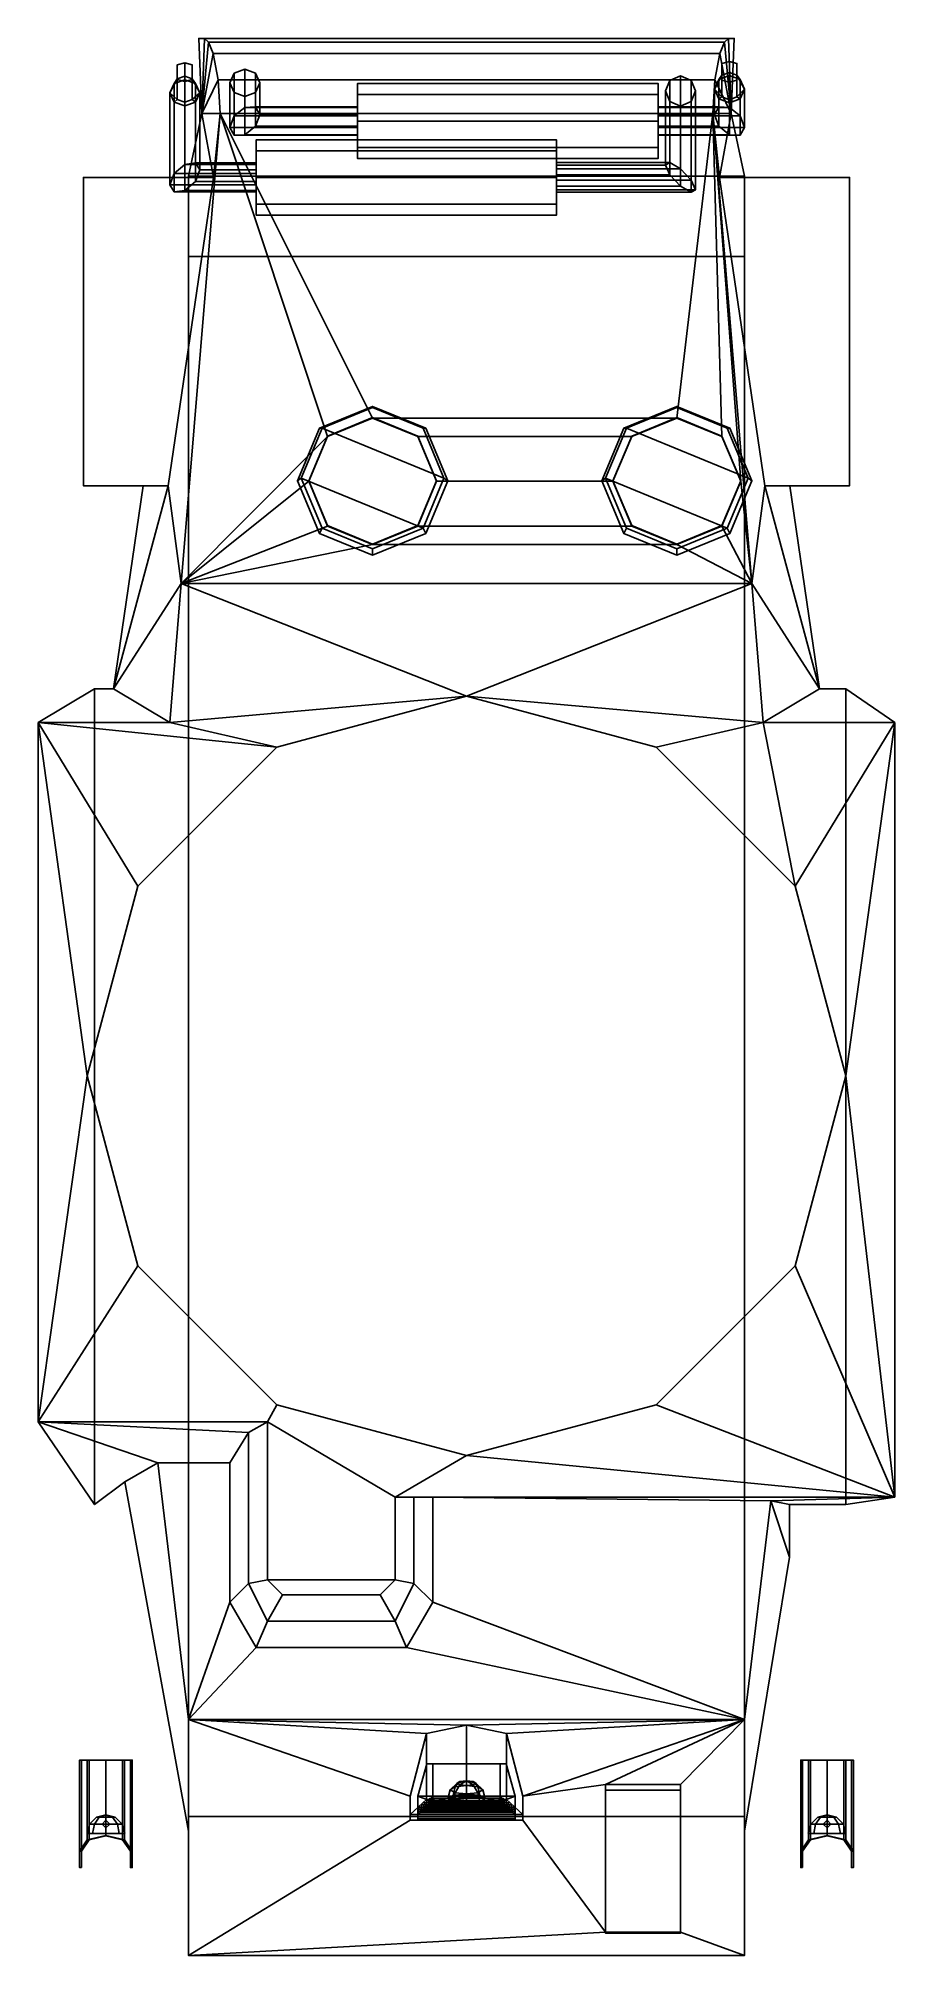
# Model space of a CAD drawing. Extents: x -1.14 to 1.14, y -2.35 to 2.75.
import ezdxf

# ---------------------------------------------------------------- set-up
doc = ezdxf.new("R2010")
doc.units = 0
doc.layers.get('0').update_dxf_attribs({"linetype": 'CONTINUOUS'})

msp = doc.modelspace()

# ---------------------------------------------------------------- linework, layer by layer
for points in [[(-0.7127, 2.75, 1.04), (-0.6978, 2.75, 1.11), (0.6978, 2.75, 1.11), (0.7127, 2.75, 1.04)], [(-0.7042, 2.55, 1.08), (-0.7042, 2.55, 1.08), (-0.6978, 2.75, 1.11), (-0.7127, 2.75, 1.04)], [(-0.7042, 2.55, 1.08), (-0.7042, 2.55, 1.08), (-0.6872, 2.74, 1.19), (-0.6978, 2.75, 1.11)], [(-0.7042, 2.55, 1.08), (-0.7042, 2.55, 1.08), (-0.6744, 2.71, 1.24), (-0.6872, 2.74, 1.19)], [(-0.7042, 2.55, 1.08), (-0.7042, 2.55, 1.08), (-0.6616, 2.64, 1.28), (-0.6744, 2.71, 1.24)], [(-0.6978, 2.75, 1.11), (-0.6872, 2.74, 1.19), (0.6872, 2.74, 1.19), (0.6978, 2.75, 1.11)], [(-0.6872, 2.74, 1.19), (-0.6744, 2.71, 1.24), (0.6744, 2.71, 1.24), (0.6872, 2.74, 1.19)], [(-0.6744, 2.71, 1.24), (-0.6616, 2.64, 1.28), (0.6616, 2.64, 1.28), (0.6744, 2.71, 1.24)], [(0.6744, 2.71, 1.24), (0.6616, 2.64, 1.28), (0.7042, 2.55, 1.08)], [(0.6872, 2.74, 1.19), (0.6744, 2.71, 1.24), (0.7042, 2.55, 1.08)], [(0.6978, 2.75, 1.11), (0.6872, 2.74, 1.19), (0.7042, 2.55, 1.08)], [(0.7127, 2.75, 1.04), (0.6978, 2.75, 1.11), (0.7042, 2.55, 1.08)], [(-0.77, 2.6795, 1.1354), (-0.75, 2.6846, 1.1277), (-0.75, 2.6496, 1.067), (-0.77, 2.6425, 1.0712)], [(-0.77, 2.6795, 1.1354), (-0.77, 2.6405, 1.1946), (-0.75, 2.6354, 1.2023), (-0.75, 2.6846, 1.1277)], [(-0.77, 2.6405, 1.1946), (-0.77, 2.6795, 1.1354), (-0.77, 2.6425, 1.0712), (-0.77, 2.5875, 1.1029)], [(-0.75, 2.6846, 1.1277), (-0.73, 2.6795, 1.1354), (-0.73, 2.6425, 1.0712), (-0.75, 2.6496, 1.067)], [(-0.75, 2.6846, 1.1277), (-0.75, 2.6354, 1.2023), (-0.73, 2.6405, 1.1946), (-0.73, 2.6795, 1.1354)], [(-0.73, 2.6795, 1.1354), (-0.73, 2.6405, 1.1946), (-0.73, 2.5875, 1.1029), (-0.73, 2.6425, 1.0712)], [(-0.63, 2.6314, 1.0975), (-0.6183, 2.6571, 1.0856), (-0.6183, 2.5437, 0.8424), (-0.63, 2.5131, 0.8437)], [(-0.6183, 2.6571, 1.0856), (-0.59, 2.6677, 1.0806), (-0.59, 2.5663, 0.8631), (-0.6183, 2.5437, 0.8424)], [(-0.59, 2.6677, 1.0806), (-0.5617, 2.6571, 1.0856), (-0.5617, 2.5676, 0.8937), (-0.59, 2.5663, 0.8631)], [(-0.5617, 2.6571, 1.0856), (-0.55, 2.6314, 1.0975), (-0.55, 2.5469, 0.9163), (-0.5617, 2.5676, 0.8937)], [(0.68, 2.6517, 1.066), (0.7, 2.6592, 1.0625), (0.7, 2.6508, 1.0444), (0.6717, 2.6402, 1.0493)], [(0.68, 2.6831, 1.1332), (0.7, 2.6888, 1.1259), (0.7, 2.6592, 1.0625), (0.68, 2.6517, 1.066)], [(0.68, 2.6831, 1.1332), (0.68, 2.639, 1.1887), (0.7, 2.6332, 1.196), (0.7, 2.6888, 1.1259)], [(0.68, 2.639, 1.1887), (0.68, 2.6831, 1.1332), (0.68, 2.6517, 1.066), (0.68, 2.5942, 1.0928)], [(0.7, 2.6888, 1.1259), (0.72, 2.6831, 1.1332), (0.72, 2.6517, 1.066), (0.7, 2.6592, 1.0625)], [(0.7, 2.6888, 1.1259), (0.7, 2.6332, 1.196), (0.72, 2.639, 1.1887), (0.72, 2.6831, 1.1332)], [(0.7, 2.6592, 1.0625), (0.72, 2.6517, 1.066), (0.7283, 2.6402, 1.0493), (0.7, 2.6508, 1.0444)], [(0.72, 2.6831, 1.1332), (0.72, 2.639, 1.1887), (0.72, 2.5942, 1.0928), (0.72, 2.6517, 1.066)], [(-0.77, 2.6425, 1.0712), (-0.77, 2.6425, 1.0712), (-0.79, 2.605, 1.0697), (-0.77, 2.5875, 1.1029)], [(-0.77, 2.6425, 1.0712), (-0.77, 2.6425, 1.0712), (-0.7783, 2.6295, 1.0556), (-0.79, 2.605, 1.0697)], [(-0.79, 2.605, 1.0697), (-0.7783, 2.6295, 1.0556), (-0.7783, 2.3904, 0.6414), (-0.79, 2.36, 0.6454)], [(-0.7783, 2.5805, 1.0839), (-0.79, 2.605, 1.0697), (-0.79, 2.36, 0.6454), (-0.7783, 2.3414, 0.6696)], [(-0.79, 2.605, 1.0697), (-0.79, 2.605, 1.0697), (-0.7783, 2.5805, 1.0839), (-0.77, 2.5875, 1.1029)], [(-0.77, 2.6425, 1.0712), (-0.75, 2.6496, 1.067), (-0.75, 2.6396, 1.0497), (-0.7783, 2.6295, 1.0556)], [(-0.7783, 2.6295, 1.0556), (-0.75, 2.6396, 1.0497), (-0.75, 2.4146, 0.66), (-0.7783, 2.3904, 0.6414)], [(-0.75, 2.6354, 1.2023), (-0.77, 2.6405, 1.1946), (-0.77, 2.5875, 1.1029), (-0.75, 2.5804, 1.107)], [(-0.75, 2.6496, 1.067), (-0.73, 2.6425, 1.0712), (-0.7217, 2.6295, 1.0556), (-0.75, 2.6396, 1.0497)], [(-0.73, 2.6405, 1.1946), (-0.75, 2.6354, 1.2023), (-0.75, 2.5804, 1.107), (-0.73, 2.5875, 1.1029)], [(-0.75, 2.6396, 1.0497), (-0.7217, 2.6295, 1.0556), (-0.7217, 2.4186, 0.6904), (-0.75, 2.4146, 0.66)], [(-0.73, 2.6425, 1.0712), (-0.73, 2.6425, 1.0712), (-0.73, 2.5875, 1.1029), (-0.71, 2.605, 1.0697)], [(-0.73, 2.6425, 1.0712), (-0.73, 2.6425, 1.0712), (-0.71, 2.605, 1.0697), (-0.7217, 2.6295, 1.0556)], [(-0.71, 2.605, 1.0697), (-0.71, 2.605, 1.0697), (-0.73, 2.5875, 1.1029), (-0.7217, 2.5805, 1.0839)], [(-0.7217, 2.6295, 1.0556), (-0.71, 2.605, 1.0697), (-0.71, 2.4, 0.7146), (-0.7217, 2.4186, 0.6904)], [(-0.71, 2.605, 1.0697), (-0.7217, 2.5805, 1.0839), (-0.7217, 2.3696, 0.7186), (-0.71, 2.4, 0.7146)], [(-0.7042, 2.55, 1.08), (-0.7042, 2.55, 1.08), (-0.6557, 2.55, 1.3), (-0.6616, 2.64, 1.28)], [(-0.6616, 2.64, 1.28), (-0.6557, 2.55, 1.3), (0.6557, 2.55, 1.3), (0.6616, 2.64, 1.28)], [(-0.6183, 2.6058, 1.1095), (-0.63, 2.6314, 1.0975), (-0.63, 2.5131, 0.8437), (-0.6183, 2.4924, 0.8663)], [(-0.59, 2.5952, 1.1144), (-0.6183, 2.6058, 1.1095), (-0.6183, 2.4924, 0.8663), (-0.59, 2.4937, 0.8969)], [(-0.5617, 2.6058, 1.1095), (-0.59, 2.5952, 1.1144), (-0.59, 2.4937, 0.8969), (-0.5617, 2.5163, 0.9176)], [(-0.55, 2.6314, 1.0975), (-0.5617, 2.6058, 1.1095), (-0.5617, 2.5163, 0.9176), (-0.55, 2.5469, 0.9163)], [(-0.29, 2.63, 0.88), (-0.29, 2.6007, 0.9507), (0.51, 2.6007, 0.9507), (0.51, 2.63, 0.88)], [(-0.29, 2.6007, 0.8093), (-0.29, 2.63, 0.88), (0.51, 2.63, 0.88), (0.51, 2.6007, 0.8093)], [(-0.29, 2.5437, 0.8424), (-0.29, 2.5663, 0.8631), (-0.29, 2.63, 0.88), (-0.29, 2.6007, 0.8093)], [(-0.29, 2.5663, 0.8631), (-0.29, 2.5676, 0.8937), (-0.29, 2.6007, 0.9507), (-0.29, 2.63, 0.88)], [(0.51, 2.6007, 0.8093), (0.51, 2.63, 0.88), (0.51, 2.5676, 0.8937), (0.51, 2.5663, 0.8631)], [(0.51, 2.63, 0.88), (0.51, 2.6007, 0.9507), (0.51, 2.5469, 0.9163), (0.51, 2.5676, 0.8937)], [(0.53, 2.61, 0.841), (0.5417, 2.6383, 0.8263), (0.5417, 2.4194, 0.6731), (0.53, 2.4128, 0.7029)], [(0.5417, 2.6383, 0.8263), (0.53, 2.61, 0.841), (0.53, 2.61, 1.07), (0.5417, 2.6383, 1.07)], [(0.5417, 2.5817, 0.8558), (0.53, 2.61, 0.841), (0.53, 2.4128, 0.7029), (0.5417, 2.3869, 0.7194)], [(0.53, 2.61, 0.841), (0.5417, 2.5817, 0.8558), (0.5417, 2.5817, 1.08), (0.53, 2.61, 1.07)], [(0.5417, 2.6383, 0.8263), (0.57, 2.65, 0.8202), (0.57, 2.4029, 0.6472), (0.5417, 2.4194, 0.6731)], [(0.57, 2.65, 0.8202), (0.5417, 2.6383, 0.8263), (0.5417, 2.6383, 1.07), (0.57, 2.65, 1.06)], [(0.57, 2.65, 0.8202), (0.5983, 2.6383, 0.8263), (0.5983, 2.3731, 0.6406), (0.57, 2.4029, 0.6472)], [(0.5983, 2.6383, 0.8263), (0.57, 2.65, 0.8202), (0.57, 2.65, 1.06), (0.5983, 2.6383, 1.07)], [(0.5983, 2.6383, 0.8263), (0.61, 2.61, 0.841), (0.61, 2.3472, 0.6571), (0.5983, 2.3731, 0.6406)], [(0.61, 2.61, 0.841), (0.5983, 2.6383, 0.8263), (0.5983, 2.6383, 1.07), (0.61, 2.61, 1.07)], [(0.61, 2.61, 0.841), (0.5983, 2.5817, 0.8558), (0.5983, 2.3406, 0.6869), (0.61, 2.3472, 0.6571)], [(0.5983, 2.5817, 0.8558), (0.61, 2.61, 0.841), (0.61, 2.61, 1.07), (0.5983, 2.5817, 1.08)], [(0.6616, 2.64, 1.28), (0.6557, 2.55, 1.3), (0.7042, 2.55, 1.08)], [(0.68, 2.5942, 1.0928), (0.68, 2.5942, 1.0928), (0.68, 2.6517, 1.066), (0.66, 2.6145, 1.0613)], [(0.66, 2.6145, 1.0613), (0.66, 2.6145, 1.0613), (0.68, 2.6517, 1.066), (0.6717, 2.6402, 1.0493)], [(0.66, 2.6145, 1.0613), (0.6717, 2.6402, 1.0493), (0.6717, 2.5676, 0.8937), (0.66, 2.5469, 0.9163)], [(0.6717, 2.5889, 1.0732), (0.66, 2.6145, 1.0613), (0.66, 2.5469, 0.9163), (0.6717, 2.5163, 0.9176)], [(0.68, 2.5942, 1.0928), (0.68, 2.5942, 1.0928), (0.66, 2.6145, 1.0613), (0.6717, 2.5889, 1.0732)], [(0.6717, 2.6402, 1.0493), (0.7, 2.6508, 1.0444), (0.7, 2.5663, 0.8631), (0.6717, 2.5676, 0.8937)], [(0.7, 2.6332, 1.196), (0.68, 2.639, 1.1887), (0.68, 2.5942, 1.0928), (0.7, 2.5867, 1.0963)], [(0.7, 2.6508, 1.0444), (0.7283, 2.6402, 1.0493), (0.7283, 2.5437, 0.8424), (0.7, 2.5663, 0.8631)], [(0.72, 2.639, 1.1887), (0.7, 2.6332, 1.196), (0.7, 2.5867, 1.0963), (0.72, 2.5942, 1.0928)], [(0.72, 2.5942, 1.0928), (0.72, 2.5942, 1.0928), (0.74, 2.6145, 1.0613), (0.72, 2.6517, 1.066)], [(0.74, 2.6145, 1.0613), (0.74, 2.6145, 1.0613), (0.7283, 2.6402, 1.0493), (0.72, 2.6517, 1.066)], [(0.72, 2.5942, 1.0928), (0.72, 2.5942, 1.0928), (0.7283, 2.5889, 1.0732), (0.74, 2.6145, 1.0613)], [(0.7283, 2.6402, 1.0493), (0.74, 2.6145, 1.0613), (0.74, 2.5131, 0.8437), (0.7283, 2.5437, 0.8424)], [(0.74, 2.6145, 1.0613), (0.7283, 2.5889, 1.0732), (0.7283, 2.4924, 0.8663), (0.74, 2.5131, 0.8437)], [(-0.7593, 1.3, 1.48), (-0.6557, 2.55, 1.3), (-0.674, 2.38, 1.12), (-0.7945, 1.56, 1.16)], [(-0.75, 2.5804, 1.107), (-0.77, 2.5875, 1.1029), (-0.7783, 2.5805, 1.0839), (-0.75, 2.5704, 1.0897)], [(-0.75, 2.5704, 1.0897), (-0.7783, 2.5805, 1.0839), (-0.7783, 2.3414, 0.6696), (-0.75, 2.3454, 0.7)], [(-0.6557, 2.55, 1.3), (-0.7593, 1.3, 1.48), (-0.7593, 1.3, 1.48), (-0.3702, 1.6907, 1.4237)], [(-0.73, 2.5875, 1.1029), (-0.75, 2.5804, 1.107), (-0.75, 2.5704, 1.0897), (-0.7217, 2.5805, 1.0839)], [(-0.7217, 2.5805, 1.0839), (-0.75, 2.5704, 1.0897), (-0.75, 2.3454, 0.7), (-0.7217, 2.3696, 0.7186)], [(-0.7042, 2.55, 1.08), (-0.74, 2.3837, 0.8413), (-0.7405, 2.38, 0.8415), (-0.674, 2.38, 1.12)], [(0.7042, 2.55, 1.08), (0.74, 2.3837, 0.8413), (-0.74, 2.3837, 0.8413), (-0.7042, 2.55, 1.08)], [(-0.7042, 2.55, 1.08), (-0.7042, 2.55, 1.08), (-0.674, 2.38, 1.12), (-0.6557, 2.55, 1.3)], [(-0.6557, 2.55, 1.3), (-0.3702, 1.6907, 1.4237), (-0.3702, 1.6907, 1.4237), (-0.25, 1.74, 1.4166)], [(-0.6557, 2.55, 1.3), (-0.25, 1.74, 1.4166), (0.56, 1.74, 1.4166), (0.6557, 2.55, 1.3)], [(-0.6183, 2.5437, 0.8424), (-0.59, 2.5663, 0.8631), (-0.29, 2.5663, 0.8631), (-0.29, 2.5437, 0.8424)], [(-0.59, 2.5663, 0.8631), (-0.5617, 2.5676, 0.8937), (-0.29, 2.5676, 0.8937), (-0.29, 2.5663, 0.8631)], [(-0.5617, 2.5676, 0.8937), (-0.55, 2.5469, 0.9163), (-0.29, 2.5469, 0.9163), (-0.29, 2.5676, 0.8937)], [(-0.29, 2.6007, 0.9507), (-0.29, 2.53, 0.98), (0.51, 2.53, 0.98), (0.51, 2.6007, 0.9507)], [(-0.29, 2.53, 0.78), (-0.29, 2.6007, 0.8093), (0.51, 2.6007, 0.8093), (0.51, 2.53, 0.78)], [(-0.29, 2.5131, 0.8437), (-0.29, 2.5437, 0.8424), (-0.29, 2.6007, 0.8093), (-0.29, 2.53, 0.78)], [(-0.29, 2.5676, 0.8937), (-0.29, 2.5469, 0.9163), (-0.29, 2.53, 0.98), (-0.29, 2.6007, 0.9507)], [(0.51, 2.53, 0.78), (0.51, 2.6007, 0.8093), (0.51, 2.5663, 0.8631), (0.51, 2.5437, 0.8424)], [(0.51, 2.6007, 0.9507), (0.51, 2.53, 0.98), (0.51, 2.5163, 0.9176), (0.51, 2.5469, 0.9163)], [(0.66, 2.5469, 0.9163), (0.6717, 2.5676, 0.8937), (0.51, 2.5676, 0.8937), (0.51, 2.5469, 0.9163)], [(0.6717, 2.5676, 0.8937), (0.7, 2.5663, 0.8631), (0.51, 2.5663, 0.8631), (0.51, 2.5676, 0.8937)], [(0.7, 2.5663, 0.8631), (0.7283, 2.5437, 0.8424), (0.51, 2.5437, 0.8424), (0.51, 2.5663, 0.8631)], [(0.57, 2.57, 0.8619), (0.5417, 2.5817, 0.8558), (0.5417, 2.3869, 0.7194), (0.57, 2.3571, 0.7128)], [(0.5417, 2.5817, 0.8558), (0.57, 2.57, 0.8619), (0.57, 2.57, 1.08), (0.5417, 2.5817, 1.08)], [(0.5983, 2.5817, 0.8558), (0.57, 2.57, 0.8619), (0.57, 2.3571, 0.7128), (0.5983, 2.3406, 0.6869)], [(0.57, 2.57, 0.8619), (0.5983, 2.5817, 0.8558), (0.5983, 2.5817, 1.08), (0.57, 2.57, 1.08)], [(0.73, 1.5717, 1.4409), (0.7593, 1.3, 1.48), (0.7593, 1.3, 1.48), (0.6557, 2.55, 1.3)], [(0.6802, 1.6907, 1.4237), (0.73, 1.5717, 1.4409), (0.73, 1.5717, 1.4409), (0.6557, 2.55, 1.3)], [(0.6557, 2.55, 1.3), (0.674, 2.38, 1.12), (0.7042, 2.55, 1.08)], [(0.7, 2.5867, 1.0963), (0.68, 2.5942, 1.0928), (0.6717, 2.5889, 1.0732), (0.7, 2.5783, 1.0782)], [(0.7, 2.5783, 1.0782), (0.6717, 2.5889, 1.0732), (0.6717, 2.5163, 0.9176), (0.7, 2.4937, 0.8969)], [(0.72, 2.5942, 1.0928), (0.7, 2.5867, 1.0963), (0.7, 2.5783, 1.0782), (0.7283, 2.5889, 1.0732)], [(0.7283, 2.5889, 1.0732), (0.7, 2.5783, 1.0782), (0.7, 2.4937, 0.8969), (0.7283, 2.4924, 0.8663)], [(-0.63, 2.5131, 0.8437), (-0.6183, 2.5437, 0.8424), (-0.29, 2.5437, 0.8424), (-0.29, 2.5131, 0.8437)], [(-0.6183, 2.4924, 0.8663), (-0.63, 2.5131, 0.8437), (-0.29, 2.5131, 0.8437), (-0.29, 2.4924, 0.8663)], [(-0.5617, 2.5163, 0.9176), (-0.59, 2.4937, 0.8969), (-0.29, 2.4937, 0.8969), (-0.29, 2.5163, 0.9176)], [(-0.55, 2.5469, 0.9163), (-0.5617, 2.5163, 0.9176), (-0.29, 2.5163, 0.9176), (-0.29, 2.5469, 0.9163)], [(-0.29, 2.5469, 0.9163), (-0.29, 2.5163, 0.9176), (-0.29, 2.4593, 0.9507), (-0.29, 2.53, 0.98)], [(-0.29, 2.53, 0.98), (-0.29, 2.4593, 0.9507), (0.51, 2.4593, 0.9507), (0.51, 2.53, 0.98)], [(-0.29, 2.4593, 0.8093), (-0.29, 2.53, 0.78), (0.51, 2.53, 0.78), (0.51, 2.4593, 0.8093)], [(-0.29, 2.4924, 0.8663), (-0.29, 2.5131, 0.8437), (-0.29, 2.53, 0.78), (-0.29, 2.4593, 0.8093)], [(-0.29, 2.5163, 0.9176), (-0.29, 2.4937, 0.8969), (-0.29, 2.43, 0.88), (-0.29, 2.4593, 0.9507)], [(0.6717, 2.5163, 0.9176), (0.66, 2.5469, 0.9163), (0.51, 2.5469, 0.9163), (0.51, 2.5163, 0.9176)], [(0.7283, 2.5437, 0.8424), (0.74, 2.5131, 0.8437), (0.51, 2.5131, 0.8437), (0.51, 2.5437, 0.8424)], [(0.51, 2.4593, 0.8093), (0.51, 2.53, 0.78), (0.51, 2.5437, 0.8424), (0.51, 2.5131, 0.8437)], [(0.51, 2.53, 0.98), (0.51, 2.4593, 0.9507), (0.51, 2.4937, 0.8969), (0.51, 2.5163, 0.9176)], [(0.7, 2.4937, 0.8969), (0.6717, 2.5163, 0.9176), (0.51, 2.5163, 0.9176), (0.51, 2.4937, 0.8969)], [(0.74, 2.5131, 0.8437), (0.7283, 2.4924, 0.8663), (0.51, 2.4924, 0.8663), (0.51, 2.5131, 0.8437)], [(0.51, 2.43, 0.88), (0.51, 2.4593, 0.8093), (0.51, 2.5131, 0.8437), (0.51, 2.4924, 0.8663)], [(0.56, 1.74, 1.4166), (0.6802, 1.6907, 1.4237), (0.6802, 1.6907, 1.4237), (0.6557, 2.55, 1.3)], [(0.7945, 1.56, 1.16), (0.674, 2.38, 1.12), (0.6557, 2.55, 1.3), (0.7593, 1.3, 1.48)], [(0.674, 2.38, 1.12), (0.7405, 2.38, 0.8415), (0.74, 2.3837, 0.8413), (0.7042, 2.55, 1.08)], [(-0.59, 2.4937, 0.8969), (-0.6183, 2.4924, 0.8663), (-0.29, 2.4924, 0.8663), (-0.29, 2.4937, 0.8969)], [(-0.56, 2.48, 0.68), (-0.56, 2.4507, 0.7507), (0.24, 2.4507, 0.7507), (0.24, 2.48, 0.68)], [(-0.56, 2.4507, 0.6093), (-0.56, 2.48, 0.68), (0.24, 2.48, 0.68), (0.24, 2.4507, 0.6093)], [(-0.56, 2.4146, 0.66), (-0.56, 2.4186, 0.6904), (-0.56, 2.48, 0.68), (-0.56, 2.4507, 0.6093)], [(-0.56, 2.4186, 0.6904), (-0.56, 2.4, 0.7146), (-0.56, 2.4507, 0.7507), (-0.56, 2.48, 0.68)], [(-0.56, 2.4507, 0.7507), (-0.56, 2.38, 0.78), (0.24, 2.38, 0.78), (0.24, 2.4507, 0.7507)], [(-0.56, 2.38, 0.58), (-0.56, 2.4507, 0.6093), (0.24, 2.4507, 0.6093), (0.24, 2.38, 0.58)], [(-0.56, 2.3904, 0.6414), (-0.56, 2.4146, 0.66), (-0.56, 2.4507, 0.6093), (-0.56, 2.38, 0.58)], [(-0.56, 2.4, 0.7146), (-0.56, 2.3696, 0.7186), (-0.56, 2.38, 0.78), (-0.56, 2.4507, 0.7507)], [(-0.29, 2.4937, 0.8969), (-0.29, 2.4924, 0.8663), (-0.29, 2.4593, 0.8093), (-0.29, 2.43, 0.88)], [(-0.29, 2.4593, 0.9507), (-0.29, 2.43, 0.88), (0.51, 2.43, 0.88), (0.51, 2.4593, 0.9507)], [(-0.29, 2.43, 0.88), (-0.29, 2.4593, 0.8093), (0.51, 2.4593, 0.8093), (0.51, 2.43, 0.88)], [(0.24, 2.4507, 0.6093), (0.24, 2.48, 0.68), (0.24, 2.4194, 0.6731), (0.24, 2.4029, 0.6472)], [(0.24, 2.48, 0.68), (0.24, 2.4507, 0.7507), (0.24, 2.4128, 0.7029), (0.24, 2.4194, 0.6731)], [(0.24, 2.38, 0.58), (0.24, 2.4507, 0.6093), (0.24, 2.4029, 0.6472), (0.24, 2.3731, 0.6406)], [(0.24, 2.4507, 0.7507), (0.24, 2.38, 0.78), (0.24, 2.3869, 0.7194), (0.24, 2.4128, 0.7029)], [(0.7283, 2.4924, 0.8663), (0.7, 2.4937, 0.8969), (0.51, 2.4937, 0.8969), (0.51, 2.4924, 0.8663)], [(0.51, 2.4593, 0.9507), (0.51, 2.43, 0.88), (0.51, 2.4924, 0.8663), (0.51, 2.4937, 0.8969)], [(-0.7783, 2.3904, 0.6414), (-0.75, 2.4146, 0.66), (-0.56, 2.4146, 0.66), (-0.56, 2.3904, 0.6414)], [(-0.75, 2.4146, 0.66), (-0.7217, 2.4186, 0.6904), (-0.56, 2.4186, 0.6904), (-0.56, 2.4146, 0.66)], [(-0.7217, 2.4186, 0.6904), (-0.71, 2.4, 0.7146), (-0.56, 2.4, 0.7146), (-0.56, 2.4186, 0.6904)], [(-0.71, 2.4, 0.7146), (-0.7217, 2.3696, 0.7186), (-0.56, 2.3696, 0.7186), (-0.56, 2.4, 0.7146)], [(0.53, 2.4128, 0.7029), (0.5417, 2.4194, 0.6731), (0.24, 2.4194, 0.6731), (0.24, 2.4128, 0.7029)], [(0.5417, 2.4194, 0.6731), (0.57, 2.4029, 0.6472), (0.24, 2.4029, 0.6472), (0.24, 2.4194, 0.6731)], [(0.5417, 2.3869, 0.7194), (0.53, 2.4128, 0.7029), (0.24, 2.4128, 0.7029), (0.24, 2.3869, 0.7194)], [(0.57, 2.4029, 0.6472), (0.5983, 2.3731, 0.6406), (0.24, 2.3731, 0.6406), (0.24, 2.4029, 0.6472)], [(-1.02, 2.38, 1.12), (-1.02, 2.38, 0.8415), (-1.02, 1.56, 0.8824), (-1.02, 1.56, 1.16)], [(-0.674, 2.38, 1.12), (-0.7405, 2.38, 0.8415), (-1.02, 2.38, 0.8415), (-1.02, 2.38, 1.12)], [(-0.7945, 1.56, 1.16), (-0.674, 2.38, 1.12), (-1.02, 2.38, 1.12), (-1.02, 1.56, 1.16)], [(-0.79, 2.36, 0.6454), (-0.7783, 2.3904, 0.6414), (-0.56, 2.3904, 0.6414), (-0.56, 2.36, 0.6454)], [(-0.7783, 2.3414, 0.6696), (-0.79, 2.36, 0.6454), (-0.56, 2.36, 0.6454), (-0.56, 2.3414, 0.6696)], [(-0.7217, 2.3696, 0.7186), (-0.75, 2.3454, 0.7), (-0.56, 2.3454, 0.7), (-0.56, 2.3696, 0.7186)], [(0.74, 2.3837, 0.8413), (0.74, 2.17, 0.51), (-0.74, 2.17, 0.51), (-0.74, 2.3837, 0.8413)], [(-0.74, -2.35, 0.85), (-0.74, 2.3837, 0.8413), (-0.74, 2.17, 0.51), (-0.74, -1.98, 0.51)], [(-0.74, -2.0185, 1.0609), (-0.74, 2.3837, 0.8413), (-0.74, 2.3837, 0.8413), (-0.74, -2.35, 0.85)], [(-0.56, 2.36, 0.6454), (-0.56, 2.3904, 0.6414), (-0.56, 2.38, 0.58), (-0.56, 2.3093, 0.6093)], [(-0.56, 2.38, 0.78), (-0.56, 2.3093, 0.7507), (0.24, 2.3093, 0.7507), (0.24, 2.38, 0.78)], [(-0.56, 2.3093, 0.6093), (-0.56, 2.38, 0.58), (0.24, 2.38, 0.58), (0.24, 2.3093, 0.6093)], [(-0.56, 2.3696, 0.7186), (-0.56, 2.3454, 0.7), (-0.56, 2.3093, 0.7507), (-0.56, 2.38, 0.78)], [(-0.56, 2.3414, 0.6696), (-0.56, 2.36, 0.6454), (-0.56, 2.3093, 0.6093), (-0.56, 2.28, 0.68)], [(0.57, 2.3571, 0.7128), (0.5417, 2.3869, 0.7194), (0.24, 2.3869, 0.7194), (0.24, 2.3571, 0.7128)], [(0.24, 2.38, 0.78), (0.24, 2.3093, 0.7507), (0.24, 2.3571, 0.7128), (0.24, 2.3869, 0.7194)], [(0.24, 2.3093, 0.6093), (0.24, 2.38, 0.58), (0.24, 2.3731, 0.6406), (0.24, 2.3472, 0.6571)], [(0.5983, 2.3731, 0.6406), (0.61, 2.3472, 0.6571), (0.24, 2.3472, 0.6571), (0.24, 2.3731, 0.6406)], [(0.5983, 2.3406, 0.6869), (0.57, 2.3571, 0.7128), (0.24, 2.3571, 0.7128), (0.24, 2.3406, 0.6869)], [(0.24, 2.3093, 0.7507), (0.24, 2.28, 0.68), (0.24, 2.3406, 0.6869), (0.24, 2.3571, 0.7128)], [(0.61, 2.3472, 0.6571), (0.5983, 2.3406, 0.6869), (0.24, 2.3406, 0.6869), (0.24, 2.3472, 0.6571)], [(0.24, 2.28, 0.68), (0.24, 2.3093, 0.6093), (0.24, 2.3472, 0.6571), (0.24, 2.3406, 0.6869)], [(1.02, 2.38, 1.12), (1.02, 2.38, 0.8415), (0.7405, 2.38, 0.8415), (0.674, 2.38, 1.12)], [(1.02, 1.56, 1.16), (1.02, 2.38, 1.12), (0.674, 2.38, 1.12), (0.7945, 1.56, 1.16)], [(0.74, -1.98, 0.51), (0.74, 2.17, 0.51), (0.74, 2.3837, 0.8413), (0.74, -2.35, 0.85)], [(1.02, 1.56, 0.8824), (1.02, 2.38, 0.8415), (1.02, 2.38, 1.12), (1.02, 1.56, 1.16)], [(-0.75, 2.3454, 0.7), (-0.7783, 2.3414, 0.6696), (-0.56, 2.3414, 0.6696), (-0.56, 2.3454, 0.7)], [(-0.56, 2.3454, 0.7), (-0.56, 2.3414, 0.6696), (-0.56, 2.28, 0.68), (-0.56, 2.3093, 0.7507)], [(-0.56, 2.3093, 0.7507), (-0.56, 2.28, 0.68), (0.24, 2.28, 0.68), (0.24, 2.3093, 0.7507)], [(-0.56, 2.28, 0.68), (-0.56, 2.3093, 0.6093), (0.24, 2.3093, 0.6093), (0.24, 2.28, 0.68)], [(-0.74, -1.98, 0.51), (-0.74, 2.17, 0.51), (0.74, 2.17, 0.51), (0.74, -1.98, 0.51)], [(-0.25, 1.7711, 1.4227), (-0.3914, 1.7131, 1.4308), (-0.3844, 1.713, 1.4813), (-0.25, 1.7682, 1.4736)], [(-0.1156, 1.713, 1.4813), (-0.25, 1.7682, 1.4736), (-0.3844, 1.713, 1.4813), (-0.06, 1.58, 1.5)], [(-0.25, 1.74, 1.4166), (-0.3702, 1.6907, 1.4237), (-0.3702, 1.6921, 1.4338), (-0.25, 1.7414, 1.4268)], [(-0.1086, 1.7131, 1.4308), (-0.25, 1.7711, 1.4227), (-0.25, 1.7682, 1.4736), (-0.1156, 1.713, 1.4813)], [(-0.1298, 1.6907, 1.4237), (-0.25, 1.74, 1.4166), (-0.25, 1.7414, 1.4268), (-0.1298, 1.6921, 1.4338)], [(-0.25, 1.74, 1.4166), (-0.1298, 1.6907, 1.4237), (0.4398, 1.6907, 1.4237), (0.56, 1.74, 1.4166)], [(0.56, 1.7711, 1.4227), (0.4186, 1.7131, 1.4308), (0.4256, 1.713, 1.4813), (0.56, 1.7682, 1.4736)], [(0.6944, 1.713, 1.4813), (0.56, 1.7682, 1.4736), (0.4256, 1.713, 1.4813), (0.75, 1.58, 1.5)], [(0.56, 1.74, 1.4166), (0.4398, 1.6907, 1.4237), (0.4398, 1.6921, 1.4338), (0.56, 1.7414, 1.4268)], [(0.7014, 1.7131, 1.4308), (0.56, 1.7711, 1.4227), (0.56, 1.7682, 1.4736), (0.6944, 1.713, 1.4813)], [(0.6802, 1.6907, 1.4237), (0.56, 1.74, 1.4166), (0.56, 1.7414, 1.4268), (0.6802, 1.6921, 1.4338)], [(-0.3702, 1.6907, 1.4237), (-0.7593, 1.3, 1.48), (-0.7593, 1.3, 1.48), (-0.42, 1.5717, 1.4409)], [(-0.3914, 1.7131, 1.4308), (-0.45, 1.573, 1.4505), (-0.44, 1.58, 1.5), (-0.3844, 1.713, 1.4813)], [(-0.06, 1.58, 1.5), (-0.3844, 1.713, 1.4813), (-0.44, 1.58, 1.5), (-0.1156, 1.447, 1.5187)], [(-0.3702, 1.6907, 1.4237), (-0.42, 1.5717, 1.4409), (-0.42, 1.573, 1.4505), (-0.3702, 1.6921, 1.4338)], [(-0.08, 1.5717, 1.4409), (-0.1298, 1.6907, 1.4237), (-0.1298, 1.6921, 1.4338), (-0.08, 1.573, 1.4505)], [(-0.1298, 1.6907, 1.4237), (-0.08, 1.5717, 1.4409), (0.39, 1.5717, 1.4409), (0.4398, 1.6907, 1.4237)], [(-0.05, 1.573, 1.4505), (-0.1086, 1.7131, 1.4308), (-0.1156, 1.713, 1.4813), (-0.06, 1.58, 1.5)], [(0.4186, 1.7131, 1.4308), (0.36, 1.573, 1.4505), (0.37, 1.58, 1.5), (0.4256, 1.713, 1.4813)], [(0.75, 1.58, 1.5), (0.4256, 1.713, 1.4813), (0.37, 1.58, 1.5), (0.6944, 1.447, 1.5187)], [(0.4398, 1.6907, 1.4237), (0.39, 1.5717, 1.4409), (0.39, 1.573, 1.4505), (0.4398, 1.6921, 1.4338)], [(0.73, 1.5717, 1.4409), (0.6802, 1.6907, 1.4237), (0.6802, 1.6921, 1.4338), (0.73, 1.573, 1.4505)], [(0.76, 1.573, 1.4505), (0.7014, 1.7131, 1.4308), (0.6944, 1.713, 1.4813), (0.75, 1.58, 1.5)], [(-1.02, 1.56, 1.16), (-1.02, 1.56, 0.8824), (-0.8608, 1.56, 0.8824), (-0.7945, 1.56, 1.16)], [(-0.7945, 1.56, 1.16), (-0.94, 1.02, 0.9093), (-0.7593, 1.3, 1.48), (-0.7945, 1.56, 1.16)], [(-0.8608, 1.56, 0.8824), (-0.94, 1.02, 0.9093), (-0.94, 1.02, 0.9093), (-0.7945, 1.56, 1.16)], [(-0.42, 1.5717, 1.4409), (-0.7593, 1.3, 1.48), (-0.7593, 1.3, 1.48), (-0.3702, 1.4527, 1.458)], [(-0.45, 1.573, 1.4505), (-0.3914, 1.433, 1.4702), (-0.3844, 1.447, 1.5187), (-0.44, 1.58, 1.5)], [(-0.1156, 1.447, 1.5187), (-0.44, 1.58, 1.5), (-0.3844, 1.447, 1.5187), (-0.25, 1.3918, 1.5264)], [(-0.42, 1.5717, 1.4409), (-0.3702, 1.4527, 1.458), (-0.3702, 1.454, 1.4672), (-0.42, 1.573, 1.4505)], [(-0.1298, 1.4527, 1.458), (-0.08, 1.5717, 1.4409), (-0.08, 1.573, 1.4505), (-0.1298, 1.454, 1.4672)], [(-0.08, 1.5717, 1.4409), (-0.1298, 1.4527, 1.458), (0.4398, 1.4527, 1.458), (0.39, 1.5717, 1.4409)], [(-0.1086, 1.433, 1.4702), (-0.05, 1.573, 1.4505), (-0.06, 1.58, 1.5), (-0.1156, 1.447, 1.5187)], [(0.36, 1.573, 1.4505), (0.4186, 1.433, 1.4702), (0.4256, 1.447, 1.5187), (0.37, 1.58, 1.5)], [(0.6944, 1.447, 1.5187), (0.37, 1.58, 1.5), (0.4256, 1.447, 1.5187), (0.56, 1.3918, 1.5264)], [(0.39, 1.5717, 1.4409), (0.4398, 1.4527, 1.458), (0.4398, 1.454, 1.4672), (0.39, 1.573, 1.4505)], [(0.6802, 1.4527, 1.458), (0.73, 1.5717, 1.4409), (0.73, 1.573, 1.4505), (0.6802, 1.454, 1.4672)], [(0.6802, 1.4527, 1.458), (0.7593, 1.3, 1.48), (0.7593, 1.3, 1.48), (0.73, 1.5717, 1.4409)], [(0.7014, 1.433, 1.4702), (0.76, 1.573, 1.4505), (0.75, 1.58, 1.5), (0.6944, 1.447, 1.5187)], [(0.7945, 1.56, 1.16), (0.7593, 1.3, 1.48), (0.94, 1.02, 0.9093), (0.7945, 1.56, 1.16)], [(0.7945, 1.56, 1.16), (0.94, 1.02, 0.9093), (0.94, 1.02, 0.9093), (0.8608, 1.56, 0.8824)], [(0.7945, 1.56, 1.16), (0.8608, 1.56, 0.8824), (1.02, 1.56, 0.8824), (1.02, 1.56, 1.16)], [(-0.3702, 1.4527, 1.458), (-0.7593, 1.3, 1.48), (-0.7593, 1.3, 1.48), (-0.25, 1.4034, 1.4651)], [(-0.3914, 1.433, 1.4702), (-0.25, 1.375, 1.4783), (-0.25, 1.3918, 1.5264), (-0.3844, 1.447, 1.5187)], [(-0.3702, 1.4527, 1.458), (-0.25, 1.4034, 1.4651), (-0.25, 1.4047, 1.4741), (-0.3702, 1.454, 1.4672)], [(-0.25, 1.4034, 1.4651), (-0.1298, 1.4527, 1.458), (-0.1298, 1.454, 1.4672), (-0.25, 1.4047, 1.4741)], [(-0.1298, 1.4527, 1.458), (-0.25, 1.4034, 1.4651), (0.56, 1.4034, 1.4651), (0.4398, 1.4527, 1.458)], [(-0.25, 1.375, 1.4783), (-0.1086, 1.433, 1.4702), (-0.1156, 1.447, 1.5187), (-0.25, 1.3918, 1.5264)], [(0.4186, 1.433, 1.4702), (0.56, 1.375, 1.4783), (0.56, 1.3918, 1.5264), (0.4256, 1.447, 1.5187)], [(0.4398, 1.4527, 1.458), (0.56, 1.4034, 1.4651), (0.56, 1.4047, 1.4741), (0.4398, 1.454, 1.4672)], [(0.56, 1.4034, 1.4651), (0.6802, 1.4527, 1.458), (0.6802, 1.454, 1.4672), (0.56, 1.4047, 1.4741)], [(0.56, 1.4034, 1.4651), (0.7593, 1.3, 1.48), (0.7593, 1.3, 1.48), (0.6802, 1.4527, 1.458)], [(0.56, 1.375, 1.4783), (0.7014, 1.433, 1.4702), (0.6944, 1.447, 1.5187), (0.56, 1.3918, 1.5264)], [(-0.25, 1.4034, 1.4651), (-0.7593, 1.3, 1.48), (0.7593, 1.3, 1.48), (0.56, 1.4034, 1.4651)], [(-0.94, 1.02, 0.9093), (-0.94, 1.02, 0.9093), (-0.79, 0.93, 1.48), (-0.7593, 1.3, 1.48)], [(-0.79, 0.93, 1.48), (0, 1, 1.48), (0, 1, 1.48), (-0.7593, 1.3, 1.48)], [(-0.7593, 1.3, 1.48), (0, 1, 1.48), (0, 1, 1.48), (0.7593, 1.3, 1.48)], [(0, 1, 1.48), (0.79, 0.93, 1.48), (0.79, 0.93, 1.48), (0.7593, 1.3, 1.48)], [(0.7593, 1.3, 1.48), (0.79, 0.93, 1.48), (0.94, 1.02, 0.9093)], [(-0.99, 1.02, 0.9093), (-0.99, -1.15, 1.0176), (-1.14, -0.93, 1.48), (-1.14, 0.93, 1.48)], [(-0.99, 1.02, 0.9093), (-1.14, 0.93, 1.48), (-0.79, 0.93, 1.48), (-0.94, 1.02, 0.9093)], [(-0.79, 0.93, 1.48), (-0.505, 0.8647, 1.48), (0, 1, 1.48), (-0.79, 0.93, 1.48)], [(-0.505, 0.8647, 1.46), (0, 1, 1.46), (0, 1, 1.48), (-0.505, 0.8647, 1.48)], [(0, 1, 1.46), (0.505, 0.8647, 1.46), (0.505, 0.8647, 1.48), (0, 1, 1.48)], [(0, 1, 1.48), (0.505, 0.8647, 1.48), (0.505, 0.8647, 1.48), (0.79, 0.93, 1.48)], [(0.94, 1.02, 0.9093), (0.79, 0.93, 1.48), (1.14, 0.93, 1.48), (1.01, 1.02, 0.9093)], [(1.14, 0.93, 1.48), (1.14, -1.13, 1.48), (1.01, -1.15, 1.0176), (1.01, 1.02, 0.9093)], [(-1.14, -0.93, 1.48), (-1.01, -0.01, 1.48), (-1.14, 0.93, 1.48), (-1.14, -0.93, 1.48)], [(-1.01, -0.01, 1.48), (-0.8747, 0.495, 1.48), (-1.14, 0.93, 1.48), (-1.01, -0.01, 1.48)], [(-0.8747, 0.495, 1.48), (-0.505, 0.8647, 1.48), (-1.14, 0.93, 1.48), (-0.8747, 0.495, 1.48)], [(-1.14, 0.93, 1.48), (-0.505, 0.8647, 1.48), (-0.79, 0.93, 1.48), (-1.14, 0.93, 1.48)], [(0.505, 0.8647, 1.48), (0.8747, 0.495, 1.48), (0.8747, 0.495, 1.48), (0.79, 0.93, 1.48)], [(0.79, 0.93, 1.48), (0.8747, 0.495, 1.48), (0.8747, 0.495, 1.48), (1.14, 0.93, 1.48)], [(0.8747, 0.495, 1.48), (1.01, -0.01, 1.48), (1.01, -0.01, 1.48), (1.14, 0.93, 1.48)], [(1.01, -0.01, 1.48), (1.14, -1.13, 1.48), (1.14, -1.13, 1.48), (1.14, 0.93, 1.48)], [(-0.8747, 0.495, 1.46), (-0.505, 0.8647, 1.46), (-0.505, 0.8647, 1.48), (-0.8747, 0.495, 1.48)], [(0.505, 0.8647, 1.46), (0.8747, 0.495, 1.46), (0.8747, 0.495, 1.48), (0.505, 0.8647, 1.48)], [(-1.01, -0.01, 1.46), (-0.8747, 0.495, 1.46), (-0.8747, 0.495, 1.48), (-1.01, -0.01, 1.48)], [(0.8747, 0.495, 1.46), (1.01, -0.01, 1.46), (1.01, -0.01, 1.48), (0.8747, 0.495, 1.48)], [(-1.14, -0.93, 1.48), (-0.8747, -0.515, 1.48), (-1.01, -0.01, 1.48), (-1.14, -0.93, 1.48)], [(-0.8747, -0.515, 1.46), (-1.01, -0.01, 1.46), (-1.01, -0.01, 1.48), (-0.8747, -0.515, 1.48)], [(1.01, -0.01, 1.46), (0.8747, -0.515, 1.46), (0.8747, -0.515, 1.48), (1.01, -0.01, 1.48)], [(0.8747, -0.515, 1.48), (1.14, -1.13, 1.48), (1.14, -1.13, 1.48), (1.01, -0.01, 1.48)], [(-0.53, -0.93, 1.48), (-0.505, -0.8847, 1.48), (-0.8747, -0.515, 1.48), (-1.14, -0.93, 1.48)], [(-0.505, -0.8847, 1.46), (-0.8747, -0.515, 1.46), (-0.8747, -0.515, 1.48), (-0.505, -0.8847, 1.48)], [(0.8747, -0.515, 1.46), (0.505, -0.8847, 1.46), (0.505, -0.8847, 1.48), (0.8747, -0.515, 1.48)], [(0.505, -0.8847, 1.48), (1.14, -1.13, 1.48), (1.14, -1.13, 1.48), (0.8747, -0.515, 1.48)], [(-0.19, -1.13, 1.48), (0, -1.02, 1.48), (-0.505, -0.8847, 1.48), (-0.53, -0.93, 1.48)], [(0, -1.02, 1.46), (-0.505, -0.8847, 1.46), (-0.505, -0.8847, 1.48), (0, -1.02, 1.48)], [(0.505, -0.8847, 1.46), (0, -1.02, 1.46), (0, -1.02, 1.48), (0.505, -0.8847, 1.48)], [(0, -1.02, 1.48), (1.14, -1.13, 1.48), (1.14, -1.13, 1.48), (0.505, -0.8847, 1.48)], [(-1.14, -0.93, 1.48), (-0.8221, -1.0394, 1.25), (-0.63, -1.0394, 1.25), (-0.58, -0.9585, 1.42)], [(-0.99, -1.15, 1.0176), (-0.91, -1.09, 1.0146), (-0.8221, -1.0394, 1.25), (-1.14, -0.93, 1.48)], [(-1.14, -0.93, 1.48), (-1.14, -0.93, 1.48), (-0.58, -0.9585, 1.42), (-0.53, -0.93, 1.48)], [(-0.58, -0.9585, 1.42), (-0.63, -1.0394, 1.25), (-0.63, -1.41, 1.25), (-0.58, -1.36, 1.42)], [(-0.53, -0.93, 1.48), (-0.58, -0.9585, 1.42), (-0.58, -1.36, 1.42), (-0.53, -1.35, 1.48)], [(-0.19, -1.35, 1.48), (-0.19, -1.13, 1.48), (-0.53, -0.93, 1.48), (-0.53, -1.35, 1.48)], [(-0.91, -1.09, 1.0146), (-0.74, -2.0185, 1.0609), (-0.74, -1.7214, 1.25), (-0.8221, -1.0394, 1.25)], [(-0.8221, -1.0394, 1.25), (-0.74, -1.7214, 1.25), (-0.63, -1.41, 1.25), (-0.63, -1.0394, 1.25)], [(-0.19, -1.13, 1.48), (1.14, -1.13, 1.48), (1.14, -1.13, 1.48), (0, -1.02, 1.48)], [(-0.14, -1.13, 1.42), (1.14, -1.13, 1.48), (1.14, -1.13, 1.48), (-0.19, -1.13, 1.48)], [(-0.19, -1.35, 1.48), (-0.14, -1.36, 1.42), (-0.14, -1.13, 1.42), (-0.19, -1.13, 1.48)], [(-0.14, -1.36, 1.42), (-0.09, -1.41, 1.25), (-0.09, -1.13, 1.25), (-0.14, -1.13, 1.42)], [(-0.09, -1.13, 1.25), (0.81, -1.14, 1.25), (1.14, -1.13, 1.48), (-0.14, -1.13, 1.42)], [(-0.09, -1.41, 1.25), (0.74, -1.7214, 1.25), (0.81, -1.14, 1.25), (-0.09, -1.13, 1.25)], [(0.74, -1.7214, 1.25), (0.74, -2.0185, 1.0609), (0.86, -1.29, 1.0241), (0.81, -1.14, 1.25)], [(0.86, -1.1497, 1.0241), (1.01, -1.15, 1.0176), (1.14, -1.13, 1.48), (0.81, -1.14, 1.25)], [(0.81, -1.14, 1.25), (0.86, -1.29, 1.0241), (0.86, -1.1497, 1.0241), (0.81, -1.14, 1.25)], [(-0.58, -1.36, 1.42), (-0.63, -1.41, 1.25), (-0.56, -1.53, 1.25), (-0.53, -1.46, 1.42)], [(-0.53, -1.35, 1.48), (-0.58, -1.36, 1.42), (-0.53, -1.46, 1.42), (-0.49, -1.39, 1.48)], [(-0.53, -1.35, 1.48), (-0.49, -1.39, 1.48), (-0.23, -1.39, 1.48), (-0.19, -1.35, 1.48)], [(-0.23, -1.39, 1.48), (-0.19, -1.46, 1.42), (-0.14, -1.36, 1.42), (-0.19, -1.35, 1.48)], [(-0.19, -1.46, 1.42), (-0.16, -1.53, 1.25), (-0.09, -1.41, 1.25), (-0.14, -1.36, 1.42)], [(-0.63, -1.41, 1.25), (-0.74, -1.7214, 1.25), (-0.74, -1.7214, 1.25), (-0.56, -1.53, 1.25)], [(-0.49, -1.39, 1.48), (-0.53, -1.46, 1.42), (-0.19, -1.46, 1.42), (-0.23, -1.39, 1.48)], [(-0.16, -1.53, 1.25), (0.74, -1.7214, 1.25), (0.74, -1.7214, 1.25), (-0.09, -1.41, 1.25)], [(-0.53, -1.46, 1.42), (-0.56, -1.53, 1.25), (-0.16, -1.53, 1.25), (-0.19, -1.46, 1.42)], [(-0.56, -1.53, 1.25), (-0.74, -1.7214, 1.25), (0.74, -1.7214, 1.25), (-0.16, -1.53, 1.25)], [(-0.74, -1.7214, 1.25), (-0.74, -2.35, 0.85), (-0.15, -1.99, 1.0791), (-0.15, -1.9257, 1.12)], [(-0.15, -1.9257, 1.12), (-0.1061, -1.759, 1.2261), (-0.74, -1.7214, 1.25)], [(-0.1061, -1.759, 1.2261), (0, -1.7371, 1.24), (-0.74, -1.7214, 1.25)], [(0, -1.7371, 1.24), (0.74, -1.7214, 1.25), (-0.74, -1.7214, 1.25)], [(0.1061, -1.759, 1.2261), (0.74, -1.7214, 1.25), (0, -1.7371, 1.24)], [(0.15, -1.9257, 1.12), (0.74, -1.7214, 1.25), (0.1061, -1.759, 1.2261)], [(0.37, -1.8943, 1.14), (0.74, -1.7214, 1.25), (0.74, -1.7214, 1.25), (0.15, -1.9257, 1.12)], [(0.57, -1.8943, 1.14), (0.74, -1.7214, 1.25), (0.74, -1.7214, 1.25), (0.37, -1.8943, 1.14)], [(0.57, -1.8943, 1.14), (0.57, -2.2871, 0.89), (0.74, -2.35, 0.85), (0.74, -1.7214, 1.25)], [(-0.15, -1.9747, 1.12), (-0.1061, -1.9349, 1.2261), (-0.1061, -1.759, 1.2261), (-0.15, -1.9257, 1.12)], [(-0.1061, -1.9349, 1.2261), (0, -1.93, 1.24), (0, -1.7371, 1.24), (-0.1061, -1.759, 1.2261)], [(0, -1.93, 1.24), (0.1061, -1.9349, 1.2261), (0.1061, -1.759, 1.2261), (0, -1.7371, 1.24)], [(0.1061, -1.9349, 1.2261), (0.15, -1.9747, 1.12), (0.15, -1.9257, 1.12), (0.1061, -1.759, 1.2261)], [(-1.03, -1.83, 1.0515), (-1.03, -1.83, 1.14), (-1.025, -1.83, 1.14), (-1.025, -1.83, 1.0515)], [(-1.03, -2.0185, 1.0609), (-1.03, -2.072, 1.14), (-1.03, -1.83, 1.14), (-1.03, -1.83, 1.0515)], [(-1.03, -1.83, 1.14), (-1.0095, -1.83, 1.1895), (-1.0045, -1.83, 1.1895), (-1.025, -1.83, 1.14)], [(-1.03, -2.072, 1.14), (-1.0095, -2.0423, 1.1895), (-1.0095, -1.83, 1.1895), (-1.03, -1.83, 1.14)], [(-1.025, -2.072, 1.14), (-1.025, -2.0185, 1.0609), (-1.025, -1.83, 1.0515), (-1.025, -1.83, 1.14)], [(-1.0045, -2.0423, 1.1895), (-1.025, -2.072, 1.14), (-1.025, -1.83, 1.14), (-1.0045, -1.83, 1.1895)], [(-1.0095, -1.83, 1.1895), (-0.96, -1.83, 1.21), (-0.96, -1.83, 1.2079), (-1.0045, -1.83, 1.1895)], [(-1.0095, -2.0423, 1.1895), (-0.96, -2.03, 1.21), (-0.96, -1.83, 1.21), (-1.0095, -1.83, 1.1895)], [(-0.96, -2.0312, 1.2079), (-1.0045, -2.0423, 1.1895), (-1.0045, -1.83, 1.1895), (-0.96, -1.83, 1.2079)], [(-0.96, -1.83, 1.21), (-0.9105, -1.83, 1.1895), (-0.9155, -1.83, 1.1895), (-0.96, -1.83, 1.2079)], [(-0.9155, -2.0423, 1.1895), (-0.96, -2.0312, 1.2079), (-0.96, -1.83, 1.2079), (-0.9155, -1.83, 1.1895)], [(-0.96, -2.03, 1.21), (-0.9105, -2.0423, 1.1895), (-0.9105, -1.83, 1.1895), (-0.96, -1.83, 1.21)], [(-0.9105, -1.83, 1.1895), (-0.89, -1.83, 1.14), (-0.895, -1.83, 1.14), (-0.9155, -1.83, 1.1895)], [(-0.895, -2.072, 1.14), (-0.9155, -2.0423, 1.1895), (-0.9155, -1.83, 1.1895), (-0.895, -1.83, 1.14)], [(-0.9105, -2.0423, 1.1895), (-0.89, -2.072, 1.14), (-0.89, -1.83, 1.14), (-0.9105, -1.83, 1.1895)], [(-0.89, -1.83, 1.14), (-0.89, -1.83, 1.0515), (-0.895, -1.83, 1.0515), (-0.895, -1.83, 1.14)], [(-0.895, -2.0185, 1.0609), (-0.895, -2.072, 1.14), (-0.895, -1.83, 1.14), (-0.895, -1.83, 1.0515)], [(-0.89, -2.072, 1.14), (-0.89, -2.0185, 1.0609), (-0.89, -1.83, 1.0515), (-0.89, -1.83, 1.14)], [(0.89, -2.072, 1.14), (0.9105, -2.0423, 1.1895), (0.9105, -1.83, 1.1895), (0.89, -1.83, 1.14)], [(0.89, -2.0185, 1.0609), (0.89, -2.072, 1.14), (0.89, -1.83, 1.14), (0.89, -1.83, 1.0515)], [(0.89, -1.83, 1.14), (0.9105, -1.83, 1.1895), (0.9155, -1.83, 1.1895), (0.895, -1.83, 1.14)], [(0.89, -1.83, 1.0515), (0.89, -1.83, 1.14), (0.895, -1.83, 1.14), (0.895, -1.83, 1.0515)], [(0.895, -2.072, 1.14), (0.895, -2.0185, 1.0609), (0.895, -1.83, 1.0515), (0.895, -1.83, 1.14)], [(0.9155, -2.0423, 1.1895), (0.895, -2.072, 1.14), (0.895, -1.83, 1.14), (0.9155, -1.83, 1.1895)], [(0.9105, -2.0423, 1.1895), (0.96, -2.03, 1.21), (0.96, -1.83, 1.21), (0.9105, -1.83, 1.1895)], [(0.9105, -1.83, 1.1895), (0.96, -1.83, 1.21), (0.96, -1.83, 1.2079), (0.9155, -1.83, 1.1895)], [(0.96, -2.0312, 1.2079), (0.9155, -2.0423, 1.1895), (0.9155, -1.83, 1.1895), (0.96, -1.83, 1.2079)], [(0.96, -2.03, 1.21), (1.0095, -2.0423, 1.1895), (1.0095, -1.83, 1.1895), (0.96, -1.83, 1.21)], [(1.0045, -2.0423, 1.1895), (0.96, -2.0312, 1.2079), (0.96, -1.83, 1.2079), (1.0045, -1.83, 1.1895)], [(0.96, -1.83, 1.21), (1.0095, -1.83, 1.1895), (1.0045, -1.83, 1.1895), (0.96, -1.83, 1.2079)], [(1.025, -2.072, 1.14), (1.0045, -2.0423, 1.1895), (1.0045, -1.83, 1.1895), (1.025, -1.83, 1.14)], [(1.0095, -1.83, 1.1895), (1.03, -1.83, 1.14), (1.025, -1.83, 1.14), (1.0045, -1.83, 1.1895)], [(1.0095, -2.0423, 1.1895), (1.03, -2.072, 1.14), (1.03, -1.83, 1.14), (1.0095, -1.83, 1.1895)], [(1.025, -2.0185, 1.0609), (1.025, -2.072, 1.14), (1.025, -1.83, 1.14), (1.025, -1.83, 1.0515)], [(1.03, -1.83, 1.14), (1.03, -1.83, 1.0515), (1.025, -1.83, 1.0515), (1.025, -1.83, 1.14)], [(1.03, -2.072, 1.14), (1.03, -2.0185, 1.0609), (1.03, -1.83, 1.0515), (1.03, -1.83, 1.14)], [(-0.1058, -1.84, 1.1745), (-0.09, -1.84, 1.21), (-0.09, -1.9409, 1.21), (-0.13, -1.9257, 1.12)], [(0.13, -1.9257, 1.12), (0.1058, -1.84, 1.1745), (-0.1058, -1.84, 1.1745), (-0.13, -1.9257, 1.12)], [(0.1058, -1.84, 1.1745), (0.09, -1.84, 1.21), (-0.09, -1.84, 1.21), (-0.1058, -1.84, 1.1745)], [(-0.09, -1.84, 1.21), (0, -1.84, 1.22), (0, -1.9375, 1.22), (-0.09, -1.9409, 1.21)], [(0.09, -1.84, 1.21), (0, -1.84, 1.22), (0, -1.84, 1.22), (-0.09, -1.84, 1.21)], [(-0.025, -1.8911, 1.1605), (-0.0433, -1.9088, 1.1652), (-0.0306, -1.9009, 1.1948), (-0.0177, -1.8865, 1.1776)], [(-0.0177, -1.8865, 1.1776), (-0.0306, -1.9009, 1.1948), (0, -1.8976, 1.2071), (0, -1.8846, 1.1846)], [(0, -1.8846, 1.1588), (-0.0177, -1.8957, 1.1434), (-0.025, -1.8911, 1.1605), (0, -1.8846, 1.1588)], [(0, -1.8846, 1.1588), (-0.025, -1.8911, 1.1605), (-0.0177, -1.8865, 1.1776), (0, -1.8846, 1.1588)], [(0, -1.8846, 1.1588), (0, -1.8976, 1.1363), (-0.0177, -1.8957, 1.1434), (0, -1.8846, 1.1588)], [(0, -1.8846, 1.1588), (-0.0177, -1.8865, 1.1776), (0, -1.8846, 1.1846), (0, -1.8846, 1.1588)], [(0, -1.84, 1.22), (0.09, -1.84, 1.21), (0.09, -1.9409, 1.21), (0, -1.9375, 1.22)], [(0, -1.8846, 1.1588), (0.025, -1.8911, 1.1605), (0.0177, -1.8957, 1.1434), (0, -1.8846, 1.1588)], [(0, -1.8846, 1.1588), (0.0177, -1.8957, 1.1434), (0, -1.8976, 1.1363), (0, -1.8846, 1.1588)], [(0, -1.8846, 1.1588), (0, -1.8846, 1.1846), (0.0177, -1.8865, 1.1776), (0, -1.8846, 1.1588)], [(0, -1.8846, 1.1846), (0, -1.8976, 1.2071), (0.0306, -1.9009, 1.1948), (0.0177, -1.8865, 1.1776)], [(0, -1.8846, 1.1588), (0.0177, -1.8865, 1.1776), (0.025, -1.8911, 1.1605), (0, -1.8846, 1.1588)], [(0.0177, -1.8865, 1.1776), (0.0306, -1.9009, 1.1948), (0.0433, -1.9088, 1.1652), (0.025, -1.8911, 1.1605)], [(0.09, -1.84, 1.21), (0.1058, -1.84, 1.1745), (0.13, -1.9257, 1.12), (0.09, -1.9409, 1.21)], [(-0.15, -1.99, 1.0791), (-0.15, -1.9747, 1.12), (-0.15, -1.9257, 1.12)], [(-0.13, -1.9747, 1.12), (-0.09, -1.9409, 1.21), (-0.1061, -1.9349, 1.2261), (-0.15, -1.9747, 1.12)], [(-0.13, -1.9257, 1.12), (-0.13, -1.9257, 1.12), (-0.13, -1.9747, 1.12), (-0.13, -1.99, 1.0791)], [(-0.13, -1.9257, 1.12), (-0.13, -1.9257, 1.12), (-0.09, -1.9409, 1.21), (-0.13, -1.9747, 1.12)], [(0.13, -1.99, 1.0791), (0.13, -1.9257, 1.12), (-0.13, -1.9257, 1.12), (-0.13, -1.99, 1.0791)], [(0.11, -1.9578, 1.165), (0.1056, -1.9378, 1.175), (-0.1056, -1.9378, 1.175), (-0.11, -1.9578, 1.165)], [(-0.09, -1.9409, 1.21), (0, -1.9375, 1.22), (0, -1.93, 1.24), (-0.1061, -1.9349, 1.2261)], [(0.1033, -1.9522, 1.18), (0.0989, -1.9322, 1.19), (-0.0989, -1.9322, 1.19), (-0.1033, -1.9522, 1.18)], [(0.0967, -1.9465, 1.195), (0.0922, -1.9265, 1.205), (-0.0922, -1.9265, 1.205), (-0.0967, -1.9465, 1.195)], [(0.09, -1.9409, 1.21), (0, -1.9209, 1.22), (0, -1.9209, 1.22), (-0.09, -1.9409, 1.21)], [(-0.0433, -1.9088, 1.1652), (-0.05, -1.9329, 1.1717), (-0.0354, -1.9238, 1.2059), (-0.0306, -1.9009, 1.1948)], [(-0.0306, -1.9167, 1.1357), (-0.0354, -1.9421, 1.1376), (-0.05, -1.9329, 1.1717), (-0.0433, -1.9088, 1.1652)], [(0.0354, -1.9421, 1.1376), (0.05, -1.9329, 1.1717), (-0.0354, -1.9238, 1.2059), (-0.05, -1.9329, 1.1717)], [(0, -1.9459, 1.1234), (0.0354, -1.9421, 1.1376), (-0.05, -1.9329, 1.1717), (-0.0354, -1.9421, 1.1376)], [(-0.0177, -1.8957, 1.1434), (-0.0306, -1.9167, 1.1357), (-0.0433, -1.9088, 1.1652), (-0.025, -1.8911, 1.1605)], [(-0.0306, -1.9009, 1.1948), (-0.0354, -1.9238, 1.2059), (0, -1.92, 1.22), (0, -1.8976, 1.2071)], [(0, -1.92, 1.1234), (0, -1.9459, 1.1234), (-0.0354, -1.9421, 1.1376), (-0.0306, -1.9167, 1.1357)], [(0.05, -1.9329, 1.1717), (0.0354, -1.9238, 1.2059), (0, -1.92, 1.22), (-0.0354, -1.9238, 1.2059)], [(0, -1.8976, 1.1363), (0, -1.92, 1.1234), (-0.0306, -1.9167, 1.1357), (-0.0177, -1.8957, 1.1434)], [(0.0177, -1.8957, 1.1434), (0.0306, -1.9167, 1.1357), (0, -1.92, 1.1234), (0, -1.8976, 1.1363)], [(0, -1.8976, 1.2071), (0, -1.92, 1.22), (0.0354, -1.9238, 1.2059), (0.0306, -1.9009, 1.1948)], [(0.0306, -1.9167, 1.1357), (0.0354, -1.9421, 1.1376), (0, -1.9459, 1.1234), (0, -1.92, 1.1234)], [(0, -1.9375, 1.22), (0.09, -1.9409, 1.21), (0.1061, -1.9349, 1.2261), (0, -1.93, 1.24)], [(0.025, -1.8911, 1.1605), (0.0433, -1.9088, 1.1652), (0.0306, -1.9167, 1.1357), (0.0177, -1.8957, 1.1434)], [(0.0306, -1.9009, 1.1948), (0.0354, -1.9238, 1.2059), (0.05, -1.9329, 1.1717), (0.0433, -1.9088, 1.1652)], [(0.0433, -1.9088, 1.1652), (0.05, -1.9329, 1.1717), (0.0354, -1.9421, 1.1376), (0.0306, -1.9167, 1.1357)], [(0.13, -1.9257, 1.12), (0.13, -1.9257, 1.12), (0.13, -1.9747, 1.12), (0.09, -1.9409, 1.21)], [(0.09, -1.9409, 1.21), (0.13, -1.9747, 1.12), (0.15, -1.9747, 1.12), (0.1061, -1.9349, 1.2261)], [(0.13, -1.9257, 1.12), (0.13, -1.9257, 1.12), (0.13, -1.99, 1.0791), (0.13, -1.9747, 1.12)], [(0.15, -1.9257, 1.12), (0.15, -1.99, 1.0791), (0.37, -2.2871, 0.89), (0.37, -1.8943, 1.14)], [(0.15, -1.9747, 1.12), (0.15, -1.99, 1.0791), (0.15, -1.9257, 1.12)], [(0.37, -1.8943, 1.14), (0.37, -2.2871, 0.89), (0.37, -2.29, 0.9), (0.37, -1.91, 1.14)], [(0.57, -1.91, 1.14), (0.57, -1.8943, 1.14), (0.37, -1.8943, 1.14), (0.37, -1.91, 1.14)], [(0.37, -1.91, 1.14), (0.37, -2.29, 0.9), (0.57, -2.29, 0.9), (0.57, -1.91, 1.14)], [(0.57, -2.29, 0.9), (0.57, -2.2871, 0.89), (0.57, -1.8943, 1.14), (0.57, -1.91, 1.14)], [(-0.985, -1.9817, 1.14), (-1.0033, -2, 1.14), (-0.9906, -2, 1.1706), (-0.9777, -1.9817, 1.1577)], [(-0.9777, -1.9817, 1.1223), (-0.9906, -2, 1.1094), (-1.0033, -2, 1.14), (-0.985, -1.9817, 1.14)], [(-0.9777, -1.9817, 1.1577), (-0.9906, -2, 1.1706), (-0.96, -2, 1.1833), (-0.96, -1.9817, 1.165)], [(-0.96, -1.9817, 1.115), (-0.96, -2, 1.0967), (-0.9906, -2, 1.1094), (-0.9777, -1.9817, 1.1223)], [(-0.96, -1.975, 1.14), (-0.985, -1.9817, 1.14), (-0.9777, -1.9817, 1.1577), (-0.96, -1.975, 1.14)], [(-0.96, -1.975, 1.14), (-0.9777, -1.9817, 1.1223), (-0.985, -1.9817, 1.14), (-0.96, -1.975, 1.14)], [(-0.96, -1.975, 1.14), (-0.9777, -1.9817, 1.1577), (-0.96, -1.9817, 1.165), (-0.96, -1.975, 1.14)], [(-0.96, -1.975, 1.14), (-0.96, -1.9817, 1.115), (-0.9777, -1.9817, 1.1223), (-0.96, -1.975, 1.14)], [(-0.96, -1.975, 1.14), (-0.9423, -1.9817, 1.1577), (-0.935, -1.9817, 1.14), (-0.96, -1.975, 1.14)], [(-0.96, -1.975, 1.14), (-0.96, -1.9817, 1.165), (-0.9423, -1.9817, 1.1577), (-0.96, -1.975, 1.14)], [(-0.96, -1.975, 1.14), (-0.9423, -1.9817, 1.1223), (-0.96, -1.9817, 1.115), (-0.96, -1.975, 1.14)], [(-0.96, -1.975, 1.14), (-0.935, -1.9817, 1.14), (-0.9423, -1.9817, 1.1223), (-0.96, -1.975, 1.14)], [(-0.96, -1.9817, 1.165), (-0.96, -2, 1.1833), (-0.9294, -2, 1.1706), (-0.9423, -1.9817, 1.1577)], [(-0.9423, -1.9817, 1.1223), (-0.9294, -2, 1.1094), (-0.96, -2, 1.0967), (-0.96, -1.9817, 1.115)], [(-0.9423, -1.9817, 1.1577), (-0.9294, -2, 1.1706), (-0.9167, -2, 1.14), (-0.935, -1.9817, 1.14)], [(-0.935, -1.9817, 1.14), (-0.9167, -2, 1.14), (-0.9294, -2, 1.1094), (-0.9423, -1.9817, 1.1223)], [(-0.74, -2.35, 0.85), (-0.74, -1.98, 0.51), (0.74, -1.98, 0.51), (0.74, -2.35, 0.85)], [(-0.13, -1.99, 1.0791), (-0.13, -1.9747, 1.12), (-0.15, -1.9747, 1.12), (-0.15, -1.99, 1.0791)], [(0.13, -1.9747, 1.12), (0.1256, -1.9547, 1.13), (-0.1256, -1.9547, 1.13), (-0.13, -1.9747, 1.12)], [(0.13, -1.9803, 1.105), (0.13, -1.9603, 1.115), (-0.13, -1.9603, 1.115), (-0.13, -1.9803, 1.105)], [(0.13, -1.9859, 1.09), (0.13, -1.9659, 1.1), (-0.13, -1.9659, 1.1), (-0.13, -1.9859, 1.09)], [(0.1233, -1.969, 1.135), (0.1189, -1.949, 1.145), (-0.1189, -1.949, 1.145), (-0.1233, -1.969, 1.135)], [(0.1167, -1.9634, 1.15), (0.1122, -1.9434, 1.16), (-0.1122, -1.9434, 1.16), (-0.1167, -1.9634, 1.15)], [(0.13, -1.9747, 1.12), (0.13, -1.99, 1.0791), (0.15, -1.99, 1.0791), (0.15, -1.9747, 1.12)], [(0.9423, -1.9817, 1.1223), (0.9294, -2, 1.1094), (0.9167, -2, 1.14), (0.935, -1.9817, 1.14)], [(0.935, -1.9817, 1.14), (0.9167, -2, 1.14), (0.9294, -2, 1.1706), (0.9423, -1.9817, 1.1577)], [(0.96, -1.9817, 1.115), (0.96, -2, 1.0967), (0.9294, -2, 1.1094), (0.9423, -1.9817, 1.1223)], [(0.9423, -1.9817, 1.1577), (0.9294, -2, 1.1706), (0.96, -2, 1.1833), (0.96, -1.9817, 1.165)], [(0.96, -1.975, 1.14), (0.9423, -1.9817, 1.1223), (0.935, -1.9817, 1.14), (0.96, -1.975, 1.14)], [(0.96, -1.975, 1.14), (0.935, -1.9817, 1.14), (0.9423, -1.9817, 1.1577), (0.96, -1.975, 1.14)], [(0.96, -1.975, 1.14), (0.96, -1.9817, 1.115), (0.9423, -1.9817, 1.1223), (0.96, -1.975, 1.14)], [(0.96, -1.975, 1.14), (0.9423, -1.9817, 1.1577), (0.96, -1.9817, 1.165), (0.96, -1.975, 1.14)], [(0.96, -1.975, 1.14), (0.985, -1.9817, 1.14), (0.9777, -1.9817, 1.1223), (0.96, -1.975, 1.14)], [(0.96, -1.975, 1.14), (0.9777, -1.9817, 1.1223), (0.96, -1.9817, 1.115), (0.96, -1.975, 1.14)], [(0.96, -1.975, 1.14), (0.96, -1.9817, 1.165), (0.9777, -1.9817, 1.1577), (0.96, -1.975, 1.14)], [(0.96, -1.975, 1.14), (0.9777, -1.9817, 1.1577), (0.985, -1.9817, 1.14), (0.96, -1.975, 1.14)], [(0.9777, -1.9817, 1.1223), (0.9906, -2, 1.1094), (0.96, -2, 1.0967), (0.96, -1.9817, 1.115)], [(0.96, -1.9817, 1.165), (0.96, -2, 1.1833), (0.9906, -2, 1.1706), (0.9777, -1.9817, 1.1577)], [(0.985, -1.9817, 1.14), (1.0033, -2, 1.14), (0.9906, -2, 1.1094), (0.9777, -1.9817, 1.1223)], [(0.9777, -1.9817, 1.1577), (0.9906, -2, 1.1706), (1.0033, -2, 1.14), (0.985, -1.9817, 1.14)], [(-1.03, -2.1157, 1.0672), (-1.03, -2.1157, 1.0672), (-1.03, -2.072, 1.14), (-1.03, -2.0185, 1.0609)], [(-1.025, -2.1157, 1.0672), (-1.025, -2.1157, 1.0672), (-1.025, -2.0185, 1.0609), (-1.025, -2.072, 1.14)], [(-1.0033, -2, 1.14), (-1.01, -2.025, 1.14), (-0.9954, -2.025, 1.1754), (-0.9906, -2, 1.1706)], [(-0.9906, -2, 1.1094), (-0.9954, -2.025, 1.1046), (-1.01, -2.025, 1.14), (-1.0033, -2, 1.14)], [(-0.9246, -2.025, 1.1046), (-0.91, -2.025, 1.14), (-0.9954, -2.025, 1.1754), (-1.01, -2.025, 1.14)], [(-0.96, -2.025, 1.09), (-0.9246, -2.025, 1.1046), (-1.01, -2.025, 1.14), (-0.9954, -2.025, 1.1046)], [(-1.0045, -2.0423, 1.1895), (-0.96, -2.0312, 1.2079), (-0.96, -2.03, 1.21), (-1.0095, -2.0423, 1.1895)], [(-0.9906, -2, 1.1706), (-0.9954, -2.025, 1.1754), (-0.96, -2.025, 1.19), (-0.96, -2, 1.1833)], [(-0.96, -2, 1.0967), (-0.96, -2.025, 1.09), (-0.9954, -2.025, 1.1046), (-0.9906, -2, 1.1094)], [(-0.91, -2.025, 1.14), (-0.9246, -2.025, 1.1754), (-0.96, -2.025, 1.19), (-0.9954, -2.025, 1.1754)], [(-0.96, -1.99, 1.05), (-0.97, -2, 1.05), (-0.97, -2, 1.1008), (-0.96, -1.99, 1.1067)], [(-0.97, -2, 1.05), (-0.96, -2.01, 1.05), (-0.96, -2.01, 1.094), (-0.97, -2, 1.1008)], [(-0.95, -2, 1.05), (-0.96, -1.99, 1.05), (-0.96, -1.99, 1.1067), (-0.95, -2, 1.1008)], [(-0.96, -2, 1.1833), (-0.96, -2.025, 1.19), (-0.9246, -2.025, 1.1754), (-0.9294, -2, 1.1706)], [(-0.9294, -2, 1.1094), (-0.9246, -2.025, 1.1046), (-0.96, -2.025, 1.09), (-0.96, -2, 1.0967)], [(-0.96, -2.01, 1.05), (-0.95, -2, 1.05), (-0.95, -2, 1.1008), (-0.96, -2.01, 1.094)], [(-0.96, -2.0312, 1.2079), (-0.9155, -2.0423, 1.1895), (-0.9105, -2.0423, 1.1895), (-0.96, -2.03, 1.21)], [(-0.9294, -2, 1.1706), (-0.9246, -2.025, 1.1754), (-0.91, -2.025, 1.14), (-0.9167, -2, 1.14)], [(-0.9167, -2, 1.14), (-0.91, -2.025, 1.14), (-0.9246, -2.025, 1.1046), (-0.9294, -2, 1.1094)], [(-0.895, -2.1157, 1.0672), (-0.895, -2.1157, 1.0672), (-0.895, -2.072, 1.14), (-0.895, -2.0185, 1.0609)], [(-0.89, -2.1157, 1.0672), (-0.89, -2.1157, 1.0672), (-0.89, -2.0185, 1.0609), (-0.89, -2.072, 1.14)], [(-0.15, -1.99, 1.0791), (-0.74, -2.35, 0.85), (0.37, -2.2871, 0.89), (0.15, -1.99, 1.0791)], [(0.89, -2.1157, 1.0672), (0.89, -2.1157, 1.0672), (0.89, -2.072, 1.14), (0.89, -2.0185, 1.0609)], [(0.895, -2.1157, 1.0672), (0.895, -2.1157, 1.0672), (0.895, -2.0185, 1.0609), (0.895, -2.072, 1.14)], [(0.9294, -2, 1.1094), (0.9246, -2.025, 1.1046), (0.91, -2.025, 1.14), (0.9167, -2, 1.14)], [(0.9167, -2, 1.14), (0.91, -2.025, 1.14), (0.9246, -2.025, 1.1754), (0.9294, -2, 1.1706)], [(0.96, -2.025, 1.09), (0.9954, -2.025, 1.1046), (0.91, -2.025, 1.14), (0.9246, -2.025, 1.1046)], [(0.9954, -2.025, 1.1046), (1.01, -2.025, 1.14), (0.9246, -2.025, 1.1754), (0.91, -2.025, 1.14)], [(0.9155, -2.0423, 1.1895), (0.96, -2.0312, 1.2079), (0.96, -2.03, 1.21), (0.9105, -2.0423, 1.1895)], [(0.96, -2, 1.0967), (0.96, -2.025, 1.09), (0.9246, -2.025, 1.1046), (0.9294, -2, 1.1094)], [(0.9294, -2, 1.1706), (0.9246, -2.025, 1.1754), (0.96, -2.025, 1.19), (0.96, -2, 1.1833)], [(1.01, -2.025, 1.14), (0.9954, -2.025, 1.1754), (0.96, -2.025, 1.19), (0.9246, -2.025, 1.1754)], [(0.96, -1.99, 1.05), (0.95, -2, 1.05), (0.95, -2, 1.1008), (0.96, -1.99, 1.1067)], [(0.95, -2, 1.05), (0.96, -2.01, 1.05), (0.96, -2.01, 1.094), (0.95, -2, 1.1008)], [(0.97, -2, 1.05), (0.96, -1.99, 1.05), (0.96, -1.99, 1.1067), (0.97, -2, 1.1008)], [(0.96, -2.01, 1.05), (0.97, -2, 1.05), (0.97, -2, 1.1008), (0.96, -2.01, 1.094)], [(0.9906, -2, 1.1094), (0.9954, -2.025, 1.1046), (0.96, -2.025, 1.09), (0.96, -2, 1.0967)], [(0.96, -2, 1.1833), (0.96, -2.025, 1.19), (0.9954, -2.025, 1.1754), (0.9906, -2, 1.1706)], [(0.96, -2.0312, 1.2079), (1.0045, -2.0423, 1.1895), (1.0095, -2.0423, 1.1895), (0.96, -2.03, 1.21)], [(1.0033, -2, 1.14), (1.01, -2.025, 1.14), (0.9954, -2.025, 1.1046), (0.9906, -2, 1.1094)], [(0.9906, -2, 1.1706), (0.9954, -2.025, 1.1754), (1.01, -2.025, 1.14), (1.0033, -2, 1.14)], [(1.025, -2.1157, 1.0672), (1.025, -2.1157, 1.0672), (1.025, -2.072, 1.14), (1.025, -2.0185, 1.0609)], [(1.03, -2.1157, 1.0672), (1.03, -2.1157, 1.0672), (1.03, -2.0185, 1.0609), (1.03, -2.072, 1.14)], [(-1.025, -2.072, 1.14), (-1.0045, -2.0423, 1.1895), (-1.0095, -2.0423, 1.1895), (-1.03, -2.072, 1.14)], [(-1.025, -2.1157, 1.0672), (-1.025, -2.072, 1.14), (-1.03, -2.072, 1.14), (-1.03, -2.1157, 1.0672)], [(-0.9155, -2.0423, 1.1895), (-0.895, -2.072, 1.14), (-0.89, -2.072, 1.14), (-0.9105, -2.0423, 1.1895)], [(-0.895, -2.072, 1.14), (-0.895, -2.1157, 1.0672), (-0.89, -2.1157, 1.0672), (-0.89, -2.072, 1.14)], [(0.895, -2.072, 1.14), (0.9155, -2.0423, 1.1895), (0.9105, -2.0423, 1.1895), (0.89, -2.072, 1.14)], [(0.895, -2.1157, 1.0672), (0.895, -2.072, 1.14), (0.89, -2.072, 1.14), (0.89, -2.1157, 1.0672)], [(1.0045, -2.0423, 1.1895), (1.025, -2.072, 1.14), (1.03, -2.072, 1.14), (1.0095, -2.0423, 1.1895)], [(1.025, -2.072, 1.14), (1.025, -2.1157, 1.0672), (1.03, -2.1157, 1.0672), (1.03, -2.072, 1.14)], [(0.37, -2.2871, 0.89), (-0.74, -2.35, 0.85), (0.74, -2.35, 0.85), (0.57, -2.2871, 0.89)], [(0.37, -2.29, 0.9), (0.37, -2.2871, 0.89), (0.57, -2.2871, 0.89), (0.57, -2.29, 0.9)]]:
    msp.add_3dface(points)

doc.saveas('drawing.dxf')
